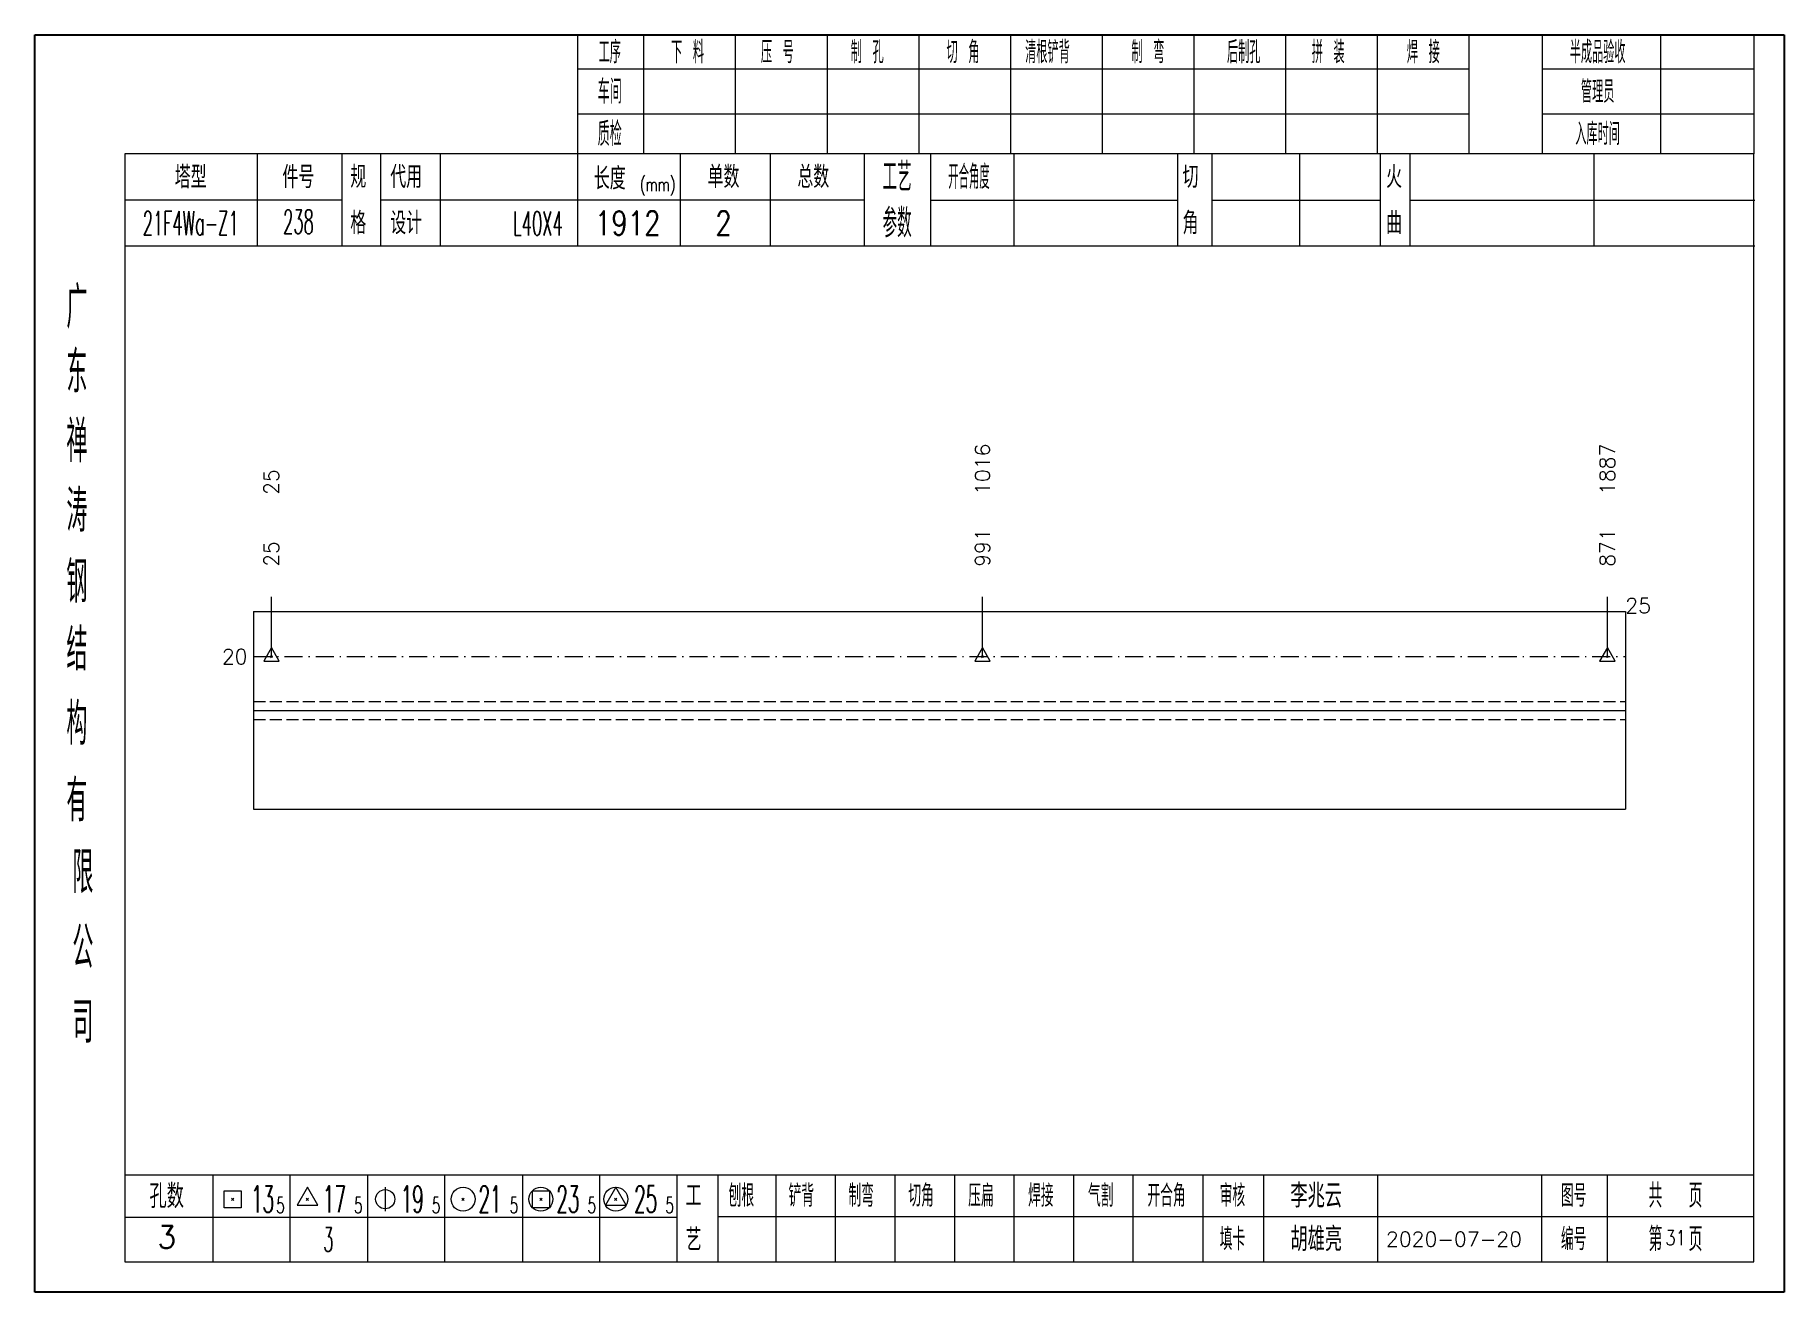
# Model space of a CAD drawing. Extents: x 1310 to 15542, y -76 to 8381.
# Drawn here: x 10880.3 to 11172.5, y 5083.7 to 5293.7 of the extents above; entities that cross this region are included whole.
import ezdxf
from ezdxf.enums import TextEntityAlignment as Align

# ---------------------------------------------------------------- set-up
doc = ezdxf.new("R2010")
doc.units = 0
doc.header["$MEASUREMENT"] = 0
doc.linetypes.add('一点画线', pattern=[5.2, 3, -1, 0.2, -1])
doc.linetypes.add('虚线', pattern=[2.75, 2, -0.75])
doc.layers.get('0').update_dxf_attribs({"linetype": 'CONTINUOUS', "lineweight": 25})
for name, color, linetype, lineweight in [('1', 7, 'CONTINUOUS', 25), ('4', 7, 'CONTINUOUS', 25), ('5', 7, 'CONTINUOUS', 25)]:
    doc.layers.add(name, color=color, linetype=linetype, lineweight=lineweight)
doc.styles.get("Standard").update_dxf_attribs({"font": 'simplex.shx', "width": 0.7, "height": 3, "bigfont": 'gbhzfs.shx'})

msp = doc.modelspace()

# ---------------------------------------------------------------- texts
at = {"color": 7, "linetype": 'Continuous', "lineweight": 13}
for s, p in [('1016', (11038.577, 5216.854)), ('1887', (11142.952, 5216.854)), ('25', (10919.822, 5216.854))]:
    msp.add_text(s, height=2.5, rotation=90, dxfattribs=at).set_placement(p, align=Align.MIDDLE_LEFT)
at = {"color": 8, "linetype": 'Continuous', "lineweight": 9}
for s, p in [('25', (10919.822, 5204.854)), ('991', (11038.577, 5204.854)), ('871', (11142.952, 5204.854))]:
    msp.add_text(s, height=2.5, rotation=90, dxfattribs=at).set_placement(p, align=Align.MIDDLE_LEFT)
at = {"color": 7, "linetype": 'Continuous', "lineweight": 13}
msp.add_text('25', height=2.5, dxfattribs=at).set_placement((11145.952, 5198.354), align=Align.MIDDLE_LEFT)
msp.add_text('20', height=2.5, dxfattribs=at).set_placement((10915.822, 5189.854), align=Align.MIDDLE_RIGHT)
at = {"layer": '4', "color": 1, "linetype": 'Continuous', "lineweight": 25}
for s, height, width, p in [('工序', 3.7, 0.7, (10976.322, 5290.811)), ('下 料', 3.7, 0.7, (10989.322, 5290.811)), ('压 号', 3.7, 0.7, (11004.322, 5290.811)), ('制 孔', 3.7, 0.7, (11019.322, 5290.811)), ('切 角', 3.7, 0.7, (11035.322, 5290.811)), ('清根铲背 ', 3.7, 0.7, (11050.322, 5290.811)), (' 制 弯', 3.7, 0.7, (11065.322, 5290.811)), (' 后制孔', 3.7, 0.7, (11081.322, 5290.811)), ('拼 装', 3.7, 0.7, (11096.322, 5290.811)), (' 焊 接', 3.7, 0.7, (11111.322, 5290.811)), ('半成品验收', 3.7, 0.7, (11141.322, 5290.811)), ('车间', 4, 0.7, (10976.322, 5284.211)), ('管理员', 3.7, 0.7, (11141.322, 5284.211)), ('质检', 4, 0.7, (10976.322, 5277.151)), ('入库时间', 3.7, 0.7, (11141.322, 5277.151)), ('(mm)', 2.24, 0.7, (10984.322, 5268.711)), ('工艺', 4.8, 0.7, (11024.322, 5269.971)), ('开合角度', 4, 0.6, (11036.322, 5269.971)), ('21F4Wa-Z1', 4, 0.5, (10906.322, 5262.231)), ('238', 4, 0.5, (10924.322, 5262.481)), ('L40X4', 4, 0.5, (10964.322, 5262.211)), ('1912', 4, 0.8, (10979.322, 5262.261)), ('2', 4, 0.8, (10995.322, 5262.261)), ('参数', 4.8, 0.7, (11024.322, 5262.261)), ('广', 6.96, 0.7, (10887.322, 5248.181)), ('东', 6.96, 0.7, (10887.322, 5237.391)), ('禅', 6.96, 0.7, (10887.322, 5225.801)), ('涛', 6.96, 0.7, (10887.322, 5214.201)), ('钢', 6.96, 0.7, (10887.322, 5202.311)), ('结', 6.96, 0.7, (10887.322, 5191.001)), ('构', 6.96, 0.7, (10887.322, 5178.621)), ('有', 6.96, 0.7, (10887.322, 5165.811)), ('限', 6.96, 0.7, (10888.322, 5153.811)), ('公', 6.96, 0.7, (10888.322, 5141.271)), ('司', 6.96, 0.7, (10888.322, 5128.791)), ('13', 4.47, 0.5, (10918.322, 5099.211)), ('17', 4.47, 0.5, (10930.322, 5099.211)), ('19', 4.47, 0.5, (10943.322, 5099.211)), ('21', 4.47, 0.5, (10956.322, 5099.211)), ('23', 4.47, 0.5, (10969.322, 5099.211)), ('25', 4.47, 0.5, (10982.322, 5099.211)), ('刨根', 3.7, 0.8, (10998.322, 5099.811)), ('铲背', 3.7, 0.8, (11008.322, 5099.811)), ('制弯', 3.7, 0.8, (11018.322, 5099.811)), ('切角', 3.7, 0.8, (11028.322, 5099.811)), ('压扁', 3.7, 0.8, (11038.322, 5099.811)), ('焊接', 3.7, 0.8, (11048.322, 5099.811)), ('气割', 3.7, 0.8, (11058.322, 5099.811)), ('开合角', 3.7, 0.8, (11069.322, 5099.811)), ('审核', 3.7, 0.8, (11080.322, 5099.811)), ('图号', 3.7, 0.8, (11137.322, 5099.811)), ('共  页', 4, 0.8, (11154.322, 5099.811)), ('5', 2.68, 0.6, (10921.322, 5098.211)), ('5', 2.68, 0.6, (10934.322, 5098.211)), ('5', 2.68, 0.6, (10947.322, 5098.211)), ('5', 2.68, 0.6, (10960.322, 5098.211)), ('5', 2.68, 0.6, (10973.322, 5098.211)), ('5', 2.68, 0.6, (10986.322, 5098.211)), ('填卡', 3.7, 0.8, (11080.322, 5092.541)), ('编号', 3.7, 0.8, (11137.322, 5092.541)), ('第  页', 4, 0.8, (11154.322, 5092.541)), ('3', 4, 0.5, (10929.322, 5092.461))]:
    msp.add_text(s, height=height, dxfattribs=dict(at, width=width)).set_placement(p, align=Align.MIDDLE_CENTER)
for s, height, p in [('塔型', 3.7, (10906.322, 5269.941)), ('件号', 3.7, (10924.322, 5269.941)), ('规', 3.7, (10934.322, 5269.971)), ('代用', 3.7, (10942.322, 5269.971)), ('长度', 3.7, (10976.322, 5269.711)), ('单数', 3.7, (10995.322, 5269.971)), ('总数', 3.7, (11010.322, 5269.971)), ('切', 3.7, (11073.322, 5269.971)), ('火', 3.7, (11107.322, 5269.971)), ('格', 3.7, (10934.322, 5262.261)), ('设计', 3.7, (10942.322, 5262.261)), ('角', 3.7, (11073.322, 5262.261)), ('曲', 3.7, (11107.322, 5262.261)), ('孔数', 4, (10902.322, 5099.731)), ('工', 3.7, (10990.322, 5099.811)), ('李兆云', 4, (11094.322, 5099.811)), ('3', 3.7, (10902.322, 5092.901)), ('胡雄亮', 4, (11094.322, 5092.541)), ('艺', 3.7, (10990.322, 5092.461)), ('2020-07-20', 2.5, (11117.322, 5092.541))]:
    msp.add_text(s, height=height, dxfattribs=at).set_placement(p, align=Align.MIDDLE_CENTER)
at = {"layer": '4', "color": 6, "linetype": 'Continuous', "lineweight": 25, "width": 0.8}
msp.add_text('31', height=2.5, dxfattribs=at).set_placement((11154.347, 5092.769), align=Align.MIDDLE_CENTER)

# ---------------------------------------------------------------- blocks, each defined once
blk = doc.blocks.new('孔17.5')
at = {"layer": '5', "color": 7, "linetype": 'Continuous', "lineweight": 13}
for p, q in [((0, 1), (-0.866, -0.5)), ((-0.1, -0.1), (0.1, 0.1)), ((0.1, -0.1), (-0.1, 0.1)), ((0.866, -0.5), (0, 1)), ((-0.866, -0.5), (0.866, -0.5))]:
    blk.add_line(p, q, dxfattribs=at)
blk = doc.blocks.new('CTJGK')
at = {"color": 6, "linetype": 'Continuous'}
for p, q in [((0, 209.97), (292.13, 209.97)), ((0, 0), (0, 209.97)), ((292.13, 209.97), (292.13, 0)), ((292.13, 0), (0, 0))]:
    blk.add_line(p, q, dxfattribs=at)

# ---------------------------------------------------------------- linework, layer by layer
at = {"color": 7, "linetype": 'Continuous', "lineweight": 18}
for p, q in [((10916.822, 5197.354), (10916.822, 5164.354)), ((10916.822, 5197.354), (11145.952, 5197.354)), ((11145.952, 5197.354), (11145.952, 5164.354)), ((10916.822, 5180.854), (11145.952, 5180.854))]:
    msp.add_line(p, q, dxfattribs=at)
at = {"color": 7, "linetype": 'Continuous', "lineweight": 13}
for p, q in [((10919.822, 5189.854), (10919.822, 5199.854)), ((11038.577, 5189.854), (11038.577, 5199.854)), ((11142.952, 5189.854), (11142.952, 5199.854))]:
    msp.add_line(p, q, dxfattribs=at)
at = {"color": 3, "linetype": '一点画线', "lineweight": 13}
msp.add_line((10916.822, 5189.854), (11145.952, 5189.854), dxfattribs=at)
at = {"color": 1, "linetype": '虚线', "lineweight": 18}
for p, q in [((10916.822, 5182.354), (11145.952, 5182.354)), ((10916.822, 5179.354), (11145.952, 5179.354))]:
    msp.add_line(p, q, dxfattribs=at)
at = {"layer": '1', "color": 7, "linetype": 'Continuous', "lineweight": 18}
msp.add_line((10916.822, 5164.354), (11145.952, 5164.354), dxfattribs=at)
at = {"layer": '4', "color": 1, "linetype": 'Continuous', "lineweight": 18}
for p, q in [((10880.322, 5293.681), (10880.322, 5083.711)), ((11172.452, 5293.681), (10880.322, 5293.681)), ((10970.952, 5293.681), (10970.952, 5273.841)), ((10981.982, 5293.681), (10981.982, 5273.821)), ((10997.292, 5293.681), (10997.292, 5273.821)), ((11012.612, 5293.681), (11012.612, 5273.821)), ((11027.922, 5293.681), (11027.922, 5273.821)), ((11043.232, 5293.681), (11043.232, 5273.821)), ((11058.542, 5293.681), (11058.542, 5273.821)), ((11073.862, 5293.681), (11073.862, 5273.821)), ((11089.172, 5293.681), (11089.172, 5273.821)), ((11104.482, 5293.681), (11104.482, 5273.821)), ((11119.792, 5293.681), (11119.792, 5273.841)), ((11119.792, 5293.681), (11119.792, 5273.821)), ((11132.072, 5293.681), (11132.072, 5273.821)), ((11151.822, 5293.681), (11151.822, 5273.821)), ((11167.402, 5293.681), (11167.402, 5273.821)), ((11172.452, 5263.881), (11172.452, 5293.681)), ((11119.792, 5287.951), (10970.952, 5287.951)), ((11167.402, 5287.951), (11132.072, 5287.951)), ((11119.792, 5280.471), (10970.952, 5280.471)), ((11167.402, 5280.471), (11132.072, 5280.471)), ((10895.332, 5273.821), (10895.332, 5088.761)), ((11167.402, 5273.821), (10895.332, 5273.821)), ((10917.452, 5273.831), (10917.452, 5258.411)), ((10931.602, 5258.411), (10931.602, 5273.821)), ((10938.102, 5258.411), (10938.102, 5273.821)), ((10947.972, 5273.821), (10947.972, 5258.411)), ((10970.952, 5273.841), (10970.952, 5258.411)), ((10988.072, 5273.821), (10988.072, 5258.411)), ((11003.122, 5273.821), (11003.122, 5258.411)), ((11018.822, 5273.821), (11018.822, 5258.411)), ((11029.882, 5273.821), (11029.882, 5258.411)), ((11043.832, 5273.821), (11043.832, 5258.411)), ((11071.132, 5273.821), (11071.132, 5258.411)), ((11076.892, 5273.821), (11076.892, 5258.411)), ((11091.512, 5273.821), (11091.512, 5258.411)), ((11104.972, 5273.821), (11104.972, 5258.411)), ((11109.962, 5273.821), (11109.962, 5258.411)), ((11140.702, 5273.821), (11140.702, 5258.411)), ((11167.402, 5088.761), (11167.402, 5273.821)), ((10931.602, 5266.061), (10895.332, 5266.061)), ((11018.822, 5266.111), (10938.102, 5266.111)), ((11029.882, 5266.111), (11071.132, 5266.111)), ((11076.892, 5266.111), (11104.972, 5266.111)), ((11109.962, 5266.111), (11167.582, 5266.111)), ((11172.452, 5083.711), (11172.452, 5263.881)), ((11167.582, 5258.411), (10895.332, 5258.411)), ((10895.332, 5103.291), (11167.402, 5103.291)), ((10910.022, 5103.291), (10910.022, 5088.761)), ((10922.952, 5088.761), (10922.952, 5103.291)), ((10935.882, 5103.291), (10935.882, 5088.761)), ((10948.802, 5088.761), (10948.802, 5103.291)), ((10961.732, 5103.291), (10961.732, 5088.761)), ((10974.662, 5088.761), (10974.662, 5103.291)), ((10987.582, 5088.761), (10987.582, 5103.291)), ((10994.452, 5088.761), (10994.452, 5103.291)), ((11004.112, 5088.761), (11004.112, 5103.291)), ((11014.052, 5088.761), (11014.052, 5103.291)), ((11023.992, 5088.761), (11023.992, 5103.291)), ((11033.942, 5088.761), (11033.942, 5103.291)), ((11043.882, 5088.761), (11043.882, 5103.291)), ((11053.822, 5088.761), (11053.822, 5103.291)), ((11063.772, 5088.761), (11063.772, 5103.291)), ((11075.412, 5088.761), (11075.412, 5103.291)), ((11085.562, 5088.761), (11085.562, 5103.291)), ((11104.622, 5088.761), (11104.622, 5103.291)), ((11132.002, 5088.761), (11132.002, 5103.291)), ((11142.962, 5088.761), (11142.962, 5103.291)), ((10987.582, 5096.161), (10895.332, 5096.161)), ((10994.412, 5096.321), (11167.402, 5096.321)), ((10895.332, 5088.761), (11167.402, 5088.761)), ((10880.322, 5083.711), (11172.452, 5083.711))]:
    msp.add_line(p, q, dxfattribs=at)
at = {"layer": '4', "color": 7, "linetype": 'Continuous', "lineweight": 13}
for p, q in [((10911.908, 5097.797), (10911.908, 5100.625)), ((10911.908, 5100.625), (10914.736, 5100.625)), ((10914.736, 5100.625), (10914.736, 5097.797)), ((10925.822, 5101.211), (10924.09, 5098.211)), ((10927.554, 5098.211), (10925.822, 5101.211)), ((10938.822, 5101.211), (10938.822, 5097.211)), ((10963.408, 5097.797), (10963.408, 5100.625)), ((10963.408, 5100.625), (10966.236, 5100.625)), ((10966.236, 5100.625), (10966.236, 5097.797)), ((10977.322, 5101.211), (10975.59, 5098.211)), ((10979.054, 5098.211), (10977.322, 5101.211)), ((10914.736, 5097.797), (10911.908, 5097.797)), ((10913.122, 5099.011), (10913.522, 5099.411)), ((10913.522, 5099.011), (10913.122, 5099.411)), ((10924.09, 5098.211), (10927.554, 5098.211)), ((10925.622, 5099.011), (10926.022, 5099.411)), ((10926.022, 5099.011), (10925.622, 5099.411)), ((10951.622, 5099.011), (10952.022, 5099.411)), ((10952.022, 5099.011), (10951.622, 5099.411)), ((10966.236, 5097.797), (10963.408, 5097.797)), ((10964.622, 5099.011), (10965.022, 5099.411)), ((10965.022, 5099.011), (10964.622, 5099.411)), ((10975.59, 5098.211), (10979.054, 5098.211)), ((10977.122, 5099.011), (10977.522, 5099.411)), ((10977.522, 5099.011), (10977.122, 5099.411))]:
    msp.add_line(p, q, dxfattribs=at)
for centre, radius in [((10938.822, 5099.211), 1.6), ((10951.822, 5099.211), 2), ((10964.822, 5099.211), 2), ((10977.322, 5099.211), 2)]:
    msp.add_circle(centre, radius, dxfattribs=at)

# ---------------------------------------------------------------- block references
at = {"color": 0, "linetype": 'Continuous'}
msp.add_blockref('CTJGK', (10880.322, 5083.711), dxfattribs=at)
at = {"color": 8, "linetype": 'Continuous', "lineweight": 9, "xscale": 1.5, "yscale": 1.5, "zscale": 1.5}
for p in [(10919.822, 5189.854), (11038.577, 5189.854), (11142.952, 5189.854)]:
    msp.add_blockref('孔17.5', p, dxfattribs=at)

msp.set_redraw_order([(e.dxf.handle, doc.entitydb.next_handle()) for e in msp.query("TEXT MTEXT ATTDEF DIMENSION ARC_DIMENSION")])  # texts and dimensions are drawn at this point

doc.saveas('drawing.dxf')
